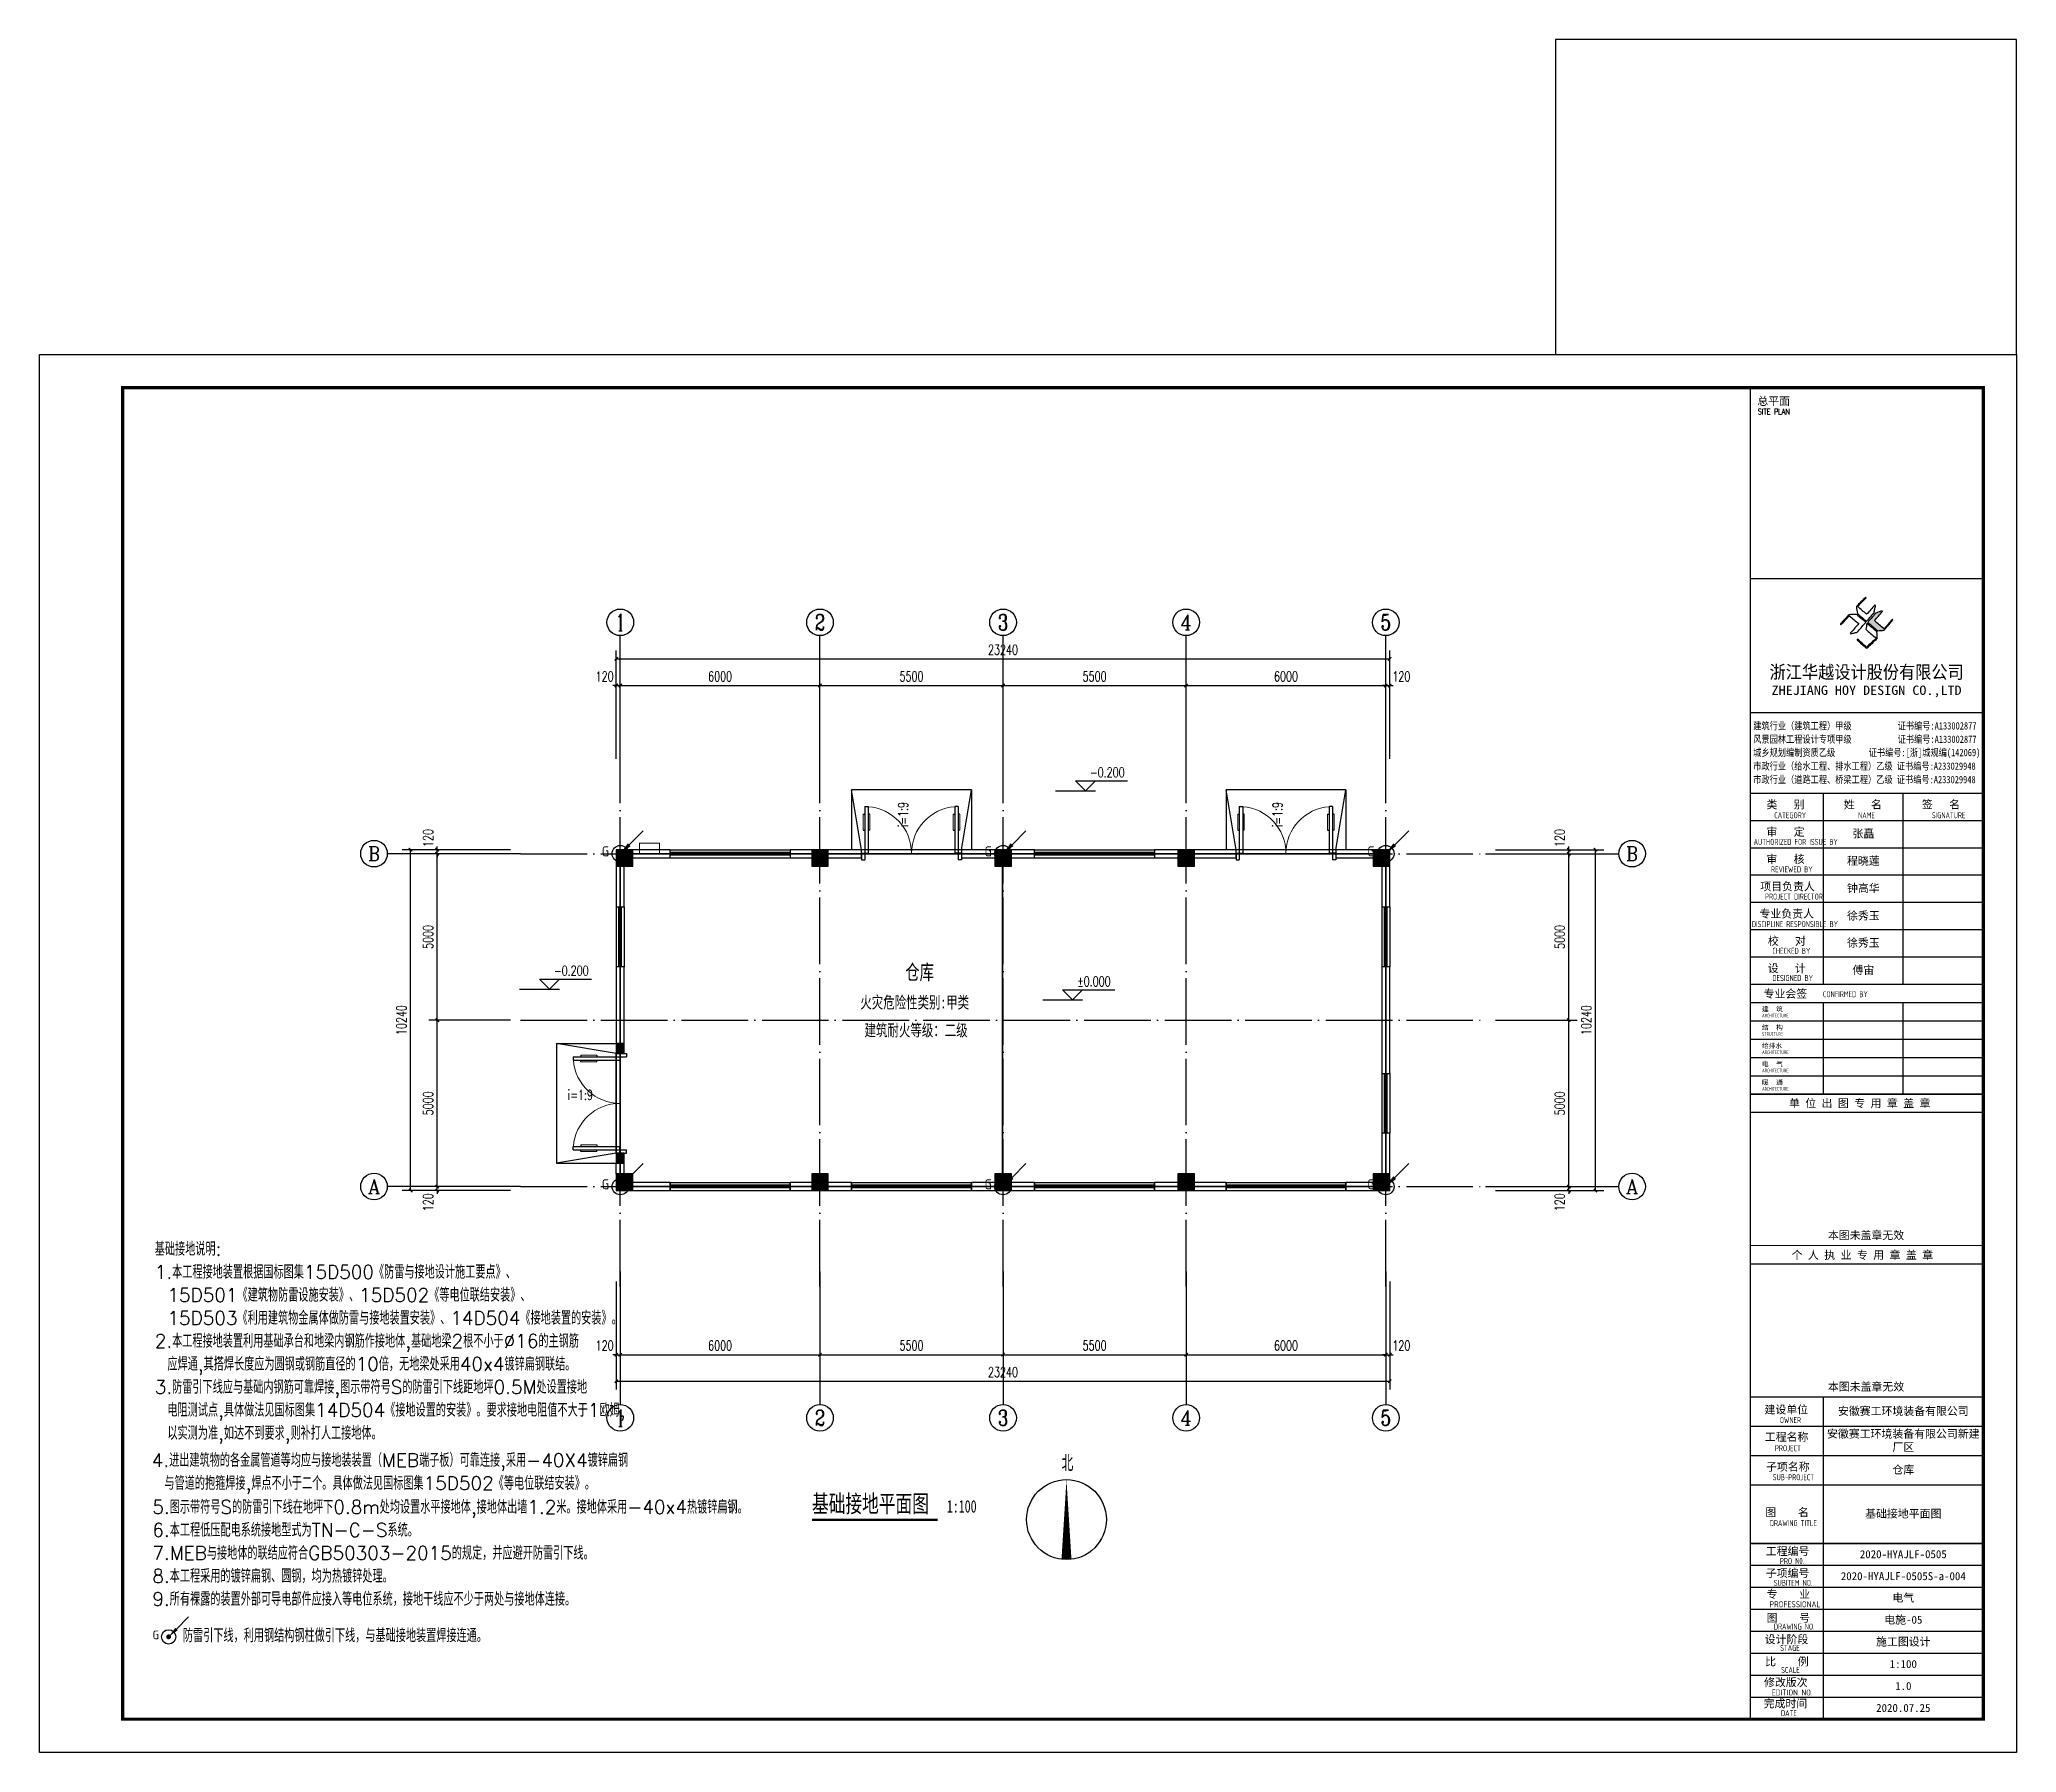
# Model space of a CAD drawing. Extents: x 1885024 to 2564215, y 18598004 to 18764795.
# Drawn here: x 2430829 to 2490229, y 18610424 to 18661881 of the extents above; entities that cross this region are included whole.
import ezdxf
from ezdxf.enums import TextEntityAlignment as Align

# ---------------------------------------------------------------- set-up
doc = ezdxf.new("R2010")
doc.units = 0
doc.header["$LTSCALE"] = 1000
doc.header["$MEASUREMENT"] = 0
doc.linetypes.add('DOTE', pattern=[2.42, 2, -0.2, 0.02, -0.2])
doc.layers.get('Defpoints').update_dxf_attribs({"color": 250})
for name, color, linetype in [('001电气FU', 7, 'Continuous'), ('AXIS_TEXT', 7, 'Continuous'), ('AXIS_外部', 171, 'Continuous'), ('COLUMN', 2, 'Continuous'), ('DIM_ELEV', 145, 'Continuous'), ('DIM_SYMB', 165, 'Continuous'), ('DOTE', 1, 'DOTE'), ('EQUIP-动力', 3, 'Continuous'), ('GROUND', 150, 'Continuous'), ('PUB_HATCH', 8, 'Continuous'), ('PUB_TEXT', 7, 'Continuous'), ('PUB_TITLE', 4, 'Continuous'), ('TK', 4, 'Continuous'), ('WALL', 9, 'Continuous'), ('WINDOW', 140, 'Continuous'), ('WIRE-接地', 4, 'Continuous')]:
    doc.layers.add(name, color=color, linetype=linetype)
doc.styles.add('-宋体', font='', dxfattribs={"width": 0.8})
doc.styles.add('_TCH_AXIS', font='COMPLEX', dxfattribs={"bigfont": 'GBCBIG'})
doc.styles.add('_TCH_DIM', font='SIMPLEX', dxfattribs={"bigfont": 'GBCBIG'})
doc.styles.add('_TCH_DIM_T3', font='SIMPLEX', dxfattribs={"width": 0.705882, "bigfont": 'GBCBIG'})
doc.styles.add('_TEL_DIM', font='SIMPLEX', dxfattribs={"width": 0.6, "height": 3.5, "bigfont": 'HZTXT'})
doc.styles.add('COMPLEX', font='COMPLEX')
doc.styles.add('HT', font='simhei.ttf', dxfattribs={"width": 0.7})
doc.styles.add('ROMANS', font='romans', dxfattribs={"width": 0.65, "height": 231.275})
doc.styles.get("Standard").update_dxf_attribs({"font": 'gbenor.shx', "bigfont": 'gbcbig.shx'})
doc.styles.add('TG_LINETYPE', font='SIMPLEX', dxfattribs={"width": 0.6, "height": 3.5, "bigfont": 'HZTXT'})
doc.styles.add('TSSD_REIN', font='tssdeng.shx', dxfattribs={"width": 0.7, "bigfont": 'tssdchn.shx'})
doc.styles.add('图签宋体', font='', dxfattribs={"height": 300})
doc.styles.add('图签黑体', font='simhei.ttf', dxfattribs={"height": 550})
doc.styles.get('-宋体').set_extended_font_data('SimSun')
doc.styles.get('图签宋体').set_extended_font_data('NSimSun')
doc.linetypes.add('TG_接地', pattern='A,0.75,0,["/",TG_LINETYPE,S=0.05,R=-8.594367,X=-0.1,Y=-0.045],0.65,-0.13,0.13,-0.13', length=2)
doc.dimstyles.new('_TCH_ARCH&&100', dxfattribs={"dimtxt": 297.5, "dimasz": 100, "dimexe": 250, "dimexo": 300, "dimgap": 126.25, "dimtad": 1, "dimdec": 0, "dimzin": 0, "dimdsep": 46, "dimtxsty": '_TCH_DIM_T3', "dimblk": 'ARCHTICK', "dimcen": 0.09, "dimclrt": 7, "dimazin": 2, "dimtfac": 1, "dimtdec": 0, "dimtix": 1, "dimtmove": 2, "dimatfit": 3, "dimfxl": 0, "dimtolj": 1, "dimtzin": 0, "dimarcsym": 0})

msp = doc.modelspace()

# ---------------------------------------------------------------- texts
at = {"layer": '001电气FU', "color": 2, "style": '_TCH_DIM'}
for s, height, p in [('基础接地说明:', 406.03, (2434291.6, 18625347.5)), ('1.本工程接地装置根据国标图集15D500《防雷与接地设计施工要点》、', 406.025, (2434291.6, 18624656.3)), ('15D501《建筑物防雷设施安装》、15D502《等电位联结安装》、', 406.025, (2434671.6, 18623965.1)), ('15D503《利用建筑物金属体做防雷与接地装置安装》、14D504《接地装置的安装》。', 406.025, (2434671.6, 18623273.9)), ('2.本工程接地装置利用基础承台和地梁内钢筋作接地体,基础地梁2根不小于%%C16的主钢筋', 406.025, (2434291.6, 18622582.7)), ('应焊通,其搭焊长度应为圆钢或钢筋直径的10倍，无地梁处采用40x4镀锌扁钢联结。', 406.025, (2434671.6, 18621891.5)), ('3.防雷引下线应与基础内钢筋可靠焊接,图示带符号S的防雷引下线距地坪0.5M处设置接地', 406.025, (2434291.6, 18621200.3)), ('电阻测试点,具体做法见国标图集14D504《接地设置的安装》。要求接地电阻值不大于1欧姆,', 406.025, (2434671.6, 18620509.1)), ('以实测为准,如达不到要求,则补打人工接地体。', 406.025, (2434671.6, 18619817.9)), ('4.进出建筑物的各金属管道等均应与接地装装置（MEB端子板）可靠连接,采用-40X4镀锌扁钢', 406.025, (2434202.4, 18619002.6)), ('与管道的抱箍焊接,焊点不小于二个。具体做法见国标图集15D502《等电位联结安装》。', 406.025, (2434582.4, 18618311.4)), ('5.图示带符号S的防雷引下线在地坪下0.8m处均设置水平接地体,接地体出墙1.2米。接地体采用-40x4热镀锌扁钢。', 406.025, (2434219.8, 18617596.1)), ('6.本工程低压配电系统接地型式为TN-C-S系统。', 406.025, (2434219.8, 18616904.9)), ('7.MEB与接地体的联结应符合GB50303-2015的规定，并应避开防雷引下线。', 406.025, (2434219.8, 18616213.7)), ('8.本工程采用的镀锌扁钢、圆钢，均为热镀锌处理。', 406.025, (2434219.8, 18615522.5)), ('9.所有裸露的装置外部可导电部件应接入等电位系统，接地干线应不少于两处与接地体连接。', 406.025, (2434219.8, 18614831.3)), ('防雷引下线，利用钢结构钢柱做引下线，与基础接地装置焊接连通。', 406.025, (2435137.3, 18613736))]:
    msp.add_text(s, height=height, dxfattribs=at).set_placement(p)
at = {"layer": 'DIM_ELEV', "color": 7, "style": '_TCH_DIM', "width": 0.705882}
for s, p in [('-0.200', (2462390.8, 18639717.6)), ('-0.200', (2446284.5, 18633762)), ('%%P0.000', (2462005.9, 18633436.8))]:
    msp.add_text(s, height=297.5, dxfattribs=at).set_placement(p)
at = {"layer": 'DIM_SYMB', "color": 7, "style": '_TCH_DIM', "width": 0.705882}
for rotation, p in [(90, (2456924.3, 18638222.8)), (90, (2468174.3, 18638222.8)), (360, (2446700.7, 18630029.2))]:
    msp.add_text('i=1:9', height=297.5, rotation=rotation, dxfattribs=at).set_placement(p)
at = {"layer": 'DIM_SYMB', "color": 7, "style": '_TCH_DIM'}
msp.add_text('北', height=482.3, dxfattribs=at).set_placement((2461541.7, 18618870.4))
at = {"layer": 'DIM_SYMB', "color": 7, "style": 'HT', "width": 0.7}
for s, height, p in [('基础接地平面图', 525.74, (2454038.6, 18617635.9)), ('1:100', 375.53, (2458091.2, 18617630))]:
    msp.add_text(s, height=height, dxfattribs=at).set_placement(p)
at = {"layer": 'PUB_TEXT', "style": 'HT', "width": 0.7}
msp.add_text('仓库', height=450.63, dxfattribs=at).set_placement((2456842.7, 18633641.3))
at = {"layer": 'PUB_TEXT', "color": 6, "style": 'HT', "width": 0.7}
for s, p in [('火灾危险性类别:甲类', (2455490.4, 18632779.3)), ('建筑耐火等级：二级', (2455617.8, 18631940.8))]:
    msp.add_text(s, height=360.51, dxfattribs=at).set_placement(p)

# ---------------------------------------------------------------- blocks, each defined once
blk = doc.blocks.new('A$C053D6479')
at = {"layer": 'PUB_TITLE'}
h = blk.add_hatch(color=256, dxfattribs=at)
h.dxf.hatch_style = 1
edge = h.paths.add_edge_path()
edge.add_spline(control_points=[(1026, 827), (1105, 920), (1188, 1008), (1266, 1102)], knot_values=[13, 13, 13, 13, 14, 14, 14, 14], degree=3, periodic=0)
edge.add_spline(control_points=[(1266, 1102), (1258, 1111), (1249, 1119), (1239, 1116)], knot_values=[12, 12, 12, 12, 13, 13, 13, 13], degree=3, periodic=0)
edge.add_spline(control_points=[(1239, 1116), (1210, 1107), (1179, 1092), (1144, 1077)], knot_values=[11, 11, 11, 11, 12, 12, 12, 12], degree=3, periodic=0)
edge.add_spline(control_points=[(1144, 1077), (1109, 1063), (1069, 1053), (1047, 1038)], knot_values=[10, 10, 10, 10, 11, 11, 11, 11], degree=3, periodic=0)
edge.add_spline(control_points=[(1047, 1038), (1028, 1026), (1007, 992), (991, 972)], knot_values=[9, 9, 9, 9, 10, 10, 10, 10], degree=3, periodic=0)
edge.add_spline(control_points=[(991, 972), (942, 913), (899, 868), (849, 810)], knot_values=[8, 8, 8, 8, 9, 9, 9, 9], degree=3, periodic=0)
edge.add_spline(control_points=[(849, 810), (842, 801), (822, 776), (822, 775)], knot_values=[7, 7, 7, 7, 8, 8, 8, 8], degree=3, periodic=0)
edge.add_spline(control_points=[(822, 775), (823, 771), (848, 752), (859, 744)], knot_values=[6, 6, 6, 6, 7, 7, 7, 7], degree=3, periodic=0)
edge.add_spline(control_points=[(859, 744), (949, 670), (1035, 592), (1122, 521)], knot_values=[5, 5, 5, 5, 6, 6, 6, 6], degree=3, periodic=0)
edge.add_spline(control_points=[(1122, 521), (1153, 527), (1185, 530), (1217, 533)], knot_values=[4, 4, 4, 4, 5, 5, 5, 5], degree=3, periodic=0)
edge.add_spline(control_points=[(1217, 533), (1246, 535), (1293, 532), (1316, 542)], knot_values=[3, 3, 3, 3, 4, 4, 4, 4], degree=3, periodic=0)
edge.add_spline(control_points=[(1316, 542), (1327, 547), (1338, 565), (1349, 579)], knot_values=[2, 2, 2, 2, 3, 3, 3, 3], degree=3, periodic=0)
edge.add_spline(control_points=[(1349, 579), (1423, 670), (1507, 759), (1572, 848)], knot_values=[1, 1, 1, 1, 2, 2, 2, 2], degree=3, periodic=0)
edge.add_spline(control_points=[(1572, 848), (1564, 852), (1561, 861), (1551, 862)], knot_values=[0, 0, 0, 0, 1, 1, 1, 1], degree=3, periodic=0)
edge.add_spline(control_points=[(1551, 862), (1469, 769), (1393, 671), (1310, 579)], knot_values=[15, 15, 15, 15, 16, 16, 16, 16], degree=3, periodic=0)
edge.add_spline(control_points=[(1310, 579), (1216, 662), (1118, 742), (1026, 827)], knot_values=[14, 14, 14, 14, 15, 15, 15, 15], degree=3, periodic=0)
at = {"layer": 'TK'}
for points, knots in [([(1031, 1298), (1066, 1286), (1054, 1262), (1045, 1224), (1036, 1188), (1031, 1158), (1024, 1121), (1020, 1104), (1017, 1085), (1012, 1071), (1004, 1052), (976, 1026), (956, 1003), (906, 946), (866, 899), (814, 839), (806, 829), (789, 806), (787, 806), (777, 804), (728, 856), (719, 864), (651, 922), (580, 978), (514, 1036), (509, 1106), (488, 1176), (479, 1247), (570, 1343), (663, 1436), (758, 1526), (764, 1523), (768, 1518), (774, 1515), (693, 1422), (599, 1343), (520, 1249), (607, 1171), (698, 1096), (789, 1021), (874, 1109), (950, 1206), (1031, 1298)], [0, 0, 0, 0, 1, 1, 1, 2, 2, 2, 3, 3, 3, 4, 4, 4, 5, 5, 5, 6, 6, 6, 7, 7, 7, 8, 8, 8, 9, 9, 9, 10, 10, 10, 11, 11, 11, 12, 12, 12, 13, 13, 13, 14, 14, 14, 14]), ([(555, 949), (624, 891), (699, 833), (760, 773), (689, 691), (614, 604), (539, 517), (529, 505), (516, 487), (506, 482), (492, 475), (469, 472), (452, 467), (416, 456), (383, 448), (342, 438), (323, 433), (297, 422), (293, 440), (291, 452), (313, 470), (322, 480), (400, 566), (477, 652), (553, 736), (460, 815), (366, 894), (270, 970), (183, 883), (101, 791), (16, 703), (-18, 714), (9, 735), (28, 755), (103, 838), (192, 930), (266, 1005), (319, 1009), (387, 1005), (442, 1007), (456, 1008), (472, 1011), (485, 1007), (507, 1000), (534, 967), (555, 949)], [0, 0, 0, 0, 1, 1, 1, 2, 2, 2, 3, 3, 3, 4, 4, 4, 5, 5, 5, 6, 6, 6, 7, 7, 7, 8, 8, 8, 9, 9, 9, 10, 10, 10, 11, 11, 11, 12, 12, 12, 13, 13, 13, 14, 14, 14, 15, 15, 15, 15]), ([(1097, 490), (1100, 425), (1106, 361), (1107, 294), (1018, 207), (925, 121), (830, 33), (818, 21), (800, 0), (787, 0), (768, -1), (725, 49), (712, 60), (662, 103), (616, 143), (568, 186), (545, 207), (518, 224), (499, 250), (501, 259), (511, 261), (516, 267), (609, 192), (696, 111), (785, 33), (883, 118), (977, 208), (1070, 298), (992, 373), (892, 456), (803, 534), (791, 544), (768, 561), (766, 569), (761, 588), (776, 634), (780, 655), (785, 690), (788, 721), (795, 746), (897, 661), (998, 576), (1097, 490)], [0, 0, 0, 0, 1, 1, 1, 2, 2, 2, 3, 3, 3, 4, 4, 4, 5, 5, 5, 6, 6, 6, 7, 7, 7, 8, 8, 8, 9, 9, 9, 10, 10, 10, 11, 11, 11, 12, 12, 12, 13, 13, 13, 14, 14, 14, 14]), ([(1551, 862), (1561, 861), (1564, 852), (1572, 848), (1507, 759), (1423, 670), (1349, 579), (1338, 565), (1327, 547), (1316, 542), (1293, 532), (1246, 535), (1217, 533), (1185, 530), (1153, 527), (1122, 521), (1035, 592), (949, 670), (859, 744), (848, 752), (823, 771), (822, 775), (822, 776), (842, 801), (849, 810), (899, 868), (942, 913), (991, 972), (1007, 992), (1028, 1026), (1047, 1038), (1069, 1053), (1109, 1063), (1144, 1077), (1179, 1092), (1210, 1107), (1239, 1116), (1249, 1119), (1258, 1111), (1266, 1102), (1188, 1008), (1105, 920), (1026, 827), (1118, 742), (1216, 662), (1310, 579), (1393, 671), (1469, 769), (1551, 862)], [0, 0, 0, 0, 1, 1, 1, 2, 2, 2, 3, 3, 3, 4, 4, 4, 5, 5, 5, 6, 6, 6, 7, 7, 7, 8, 8, 8, 9, 9, 9, 10, 10, 10, 11, 11, 11, 12, 12, 12, 13, 13, 13, 14, 14, 14, 15, 15, 15, 16, 16, 16, 16])]:
    blk.add_open_spline(points, degree=3, knots=knots, dxfattribs=at)
blk = doc.blocks.new('GeYuanFrame_64663588', base_point=(18.76, 4.34))
at = {"layer": 'PUB_TITLE'}
for points in [[(554.76, 235.14), (554.76, 292.54)], [(578.76, 235.14), (578.76, 292.54)], [(554.76, 202.14), (554.76, 229.64)], [(578.76, 202.14), (578.76, 229.64)], [(554.76, 14.34), (554.76, 111.14)]]:
    blk.add_lwpolyline(points, dxfattribs=at)
at = {"layer": 'TK'}
for p, q in [((43.76, 414.34), (602.76, 414.34)), ((532.76, 316.74), (602.76, 316.74)), ((532.76, 284.34), (602.76, 284.34)), ((532.76, 276.14), (602.76, 276.14)), ((532.76, 267.94), (602.76, 267.94)), ((532.76, 259.74), (602.76, 259.74)), ((532.76, 251.54), (602.76, 251.54)), ((532.76, 243.34), (602.76, 243.34)), ((532.76, 235.14), (602.76, 235.14)), ((532.76, 235.14), (602.76, 235.14)), ((532.76, 102.34), (602.76, 102.34)), ((532.76, 93.54), (602.76, 93.54)), ((532.76, 84.74), (554.76, 84.74)), ((532.76, 84.74), (602.76, 84.74)), ((532.76, 67.18), (602.76, 67.18)), ((532.76, 67.14), (602.76, 67.14)), ((532.76, 60.58), (602.76, 60.58)), ((532.76, 53.98), (602.76, 53.98)), ((532.76, 47.38), (602.76, 47.38)), ((532.76, 40.78), (602.76, 40.78)), ((532.76, 34.18), (602.76, 34.18)), ((532.76, 27.58), (602.76, 27.58)), ((532.76, 20.98), (602.76, 20.98)), ((532.76, 14.34), (602.76, 14.34))]:
    blk.add_line(p, q, dxfattribs=at)
for points in [[(18.76, 424.34), (612.76, 424.34), (612.76, 4.34), (18.76, 4.34), (18.76, 424.34)], [(532.76, 292.54), (602.76, 292.54)], [(532.76, 235.14), (602.76, 235.14)], [(532.76, 229.64), (602.76, 229.64)], [(532.76, 224.14), (602.76, 224.14)], [(532.76, 218.64), (602.76, 218.64)], [(532.76, 213.14), (602.76, 213.14)], [(532.76, 207.64), (602.76, 207.64)], [(532.76, 202.14), (602.76, 202.14)], [(532.76, 196.64), (602.76, 196.64)], [(532.76, 151.14), (602.76, 151.14)]]:
    blk.add_lwpolyline(points, dxfattribs=at)
at = {"layer": 'TK', "const_width": 1}
blk.add_lwpolyline([(602.76, 414.34), (43.76, 414.34), (43.76, 14.34), (602.76, 14.34)], close=True, dxfattribs=at)
at = {"layer": 'TK'}
for points, const_width in [([(532.76, 414.34), (532.76, 14.34)], 0.4), ([(532.76, 356.95), (602.76, 356.95)], 0.35), ([(532.76, 292.54), (602.76, 292.54)], 0.35), ([(532.76, 292.54), (602.76, 292.54)], 0.35), ([(532.76, 235.14), (602.76, 235.14)], 0.35), ([(532.76, 202.14), (602.76, 202.14)], 0.35), ([(532.76, 156.64), (602.76, 156.64)], 0.35), ([(532.76, 111.14), (602.76, 111.14)], 0.35), ([(532.76, 67.18), (602.76, 67.18)], 0.35)]:
    blk.add_lwpolyline(points, dxfattribs=dict(at, const_width=const_width))
at = {"layer": 'PUB_TITLE', "xscale": 0.01000000000021828, "yscale": 0.01000000000021828, "zscale": 0.01}
blk.add_blockref('A$C053D6479', (559.86, 336.08), dxfattribs=at)
at = {"layer": 'TK', "style": '图签宋体'}
for s, height, p in [('总平面', 2.4, (534.9, 409.1)), ('类   别', 2.4, (537.65, 287.9)), ('姓   名', 2.4, (560.87, 287.9)), ('签   名', 2.4, (584.35, 287.9)), ('审   定', 2.4, (537.65, 279.7)), ('审   核', 2.4, (537.65, 271.5)), ('项目负责人', 2.4, (535.8, 263.3)), ('专业负责人', 2.4, (535.56, 255.1)), ('校   对', 2.4, (538.06, 246.9)), ('设   计', 2.4, (538.03, 238.7)), ('专业会签', 2.4, (536.79, 231.05)), ('建  筑', 1.44, (536.28, 226.92)), ('结  构', 1.44, (536.28, 221.42)), ('给排水', 1.44, (536.28, 215.92)), ('电  气', 1.44, (536.28, 210.42)), ('暖  通', 1.44, (536.28, 204.92)), ('单 位 出 图 专 用 章 盖 章', 2.4, (544.39, 198.16)), ('本图未盖章无效', 2.4, (556.1, 158.51)), ('个 人 执 业 专 用 章 盖 章', 2.4, (545.19, 152.58)), ('本图未盖章无效', 2.4, (556.1, 113.01)), ('建设单位', 2.4, (537.06, 106.14)), ('工程名称', 2.4, (537.14, 97.93)), ('子项名称', 2.4, (537.52, 88.95)), ('图    名', 2.4, (537.3, 75.3)), ('工程编号', 2.4, (537.44, 63.58)), ('子项编号', 2.4, (537.44, 57)), ('专    业', 2.4, (537.68, 50.69)), ('图    号', 2.4, (537.69, 43.58)), ('设计阶段', 2.4, (537.12, 37.12)), ('比    例', 2.4, (537.26, 30.44)), ('修改版次', 2.4, (536.91, 24.22)), ('完成时间', 2.4, (536.79, 17.83))]:
    blk.add_text(s, height=height, dxfattribs=at).set_placement(p)
at = {"layer": 'TK'}
for s, height, style, width, p in [('SITE PLAN', 1.697, 'ROMANS', 0.76, (535.02, 406.31)), ('建筑行业（建筑工程）甲级           证书编号:A133002877', 2.2, '-宋体', 0.8, (533.67, 311.64)), ('风景园林工程设计专项甲级           证书编号:A133002877', 2.2, '-宋体', 0.8, (533.67, 307.62)), ('城乡规划编制资质乙级        证书编号:[浙]城规编(142069)', 2.2, '-宋体', 0.8, (533.67, 303.63)), ('市政行业（给水工程、排水工程）乙级 证书编号:A233029948', 2.2, '-宋体', 0.8, (533.67, 299.55)), ('市政行业（道路工程、桥梁工程）乙级 证书编号:A233029948', 2.2, '-宋体', 0.8, (533.67, 295.5)), ('CATEGORY', 1.8, 'TSSD_REIN', 0.7, (539.99, 284.98)), ('NAME', 1.8, 'TSSD_REIN', 0.7, (565.18, 284.98)), ('SIGNATURE', 1.8, 'TSSD_REIN', 0.7, (587.34, 284.98)), ('AUTHORIZED FOR ISSUE BY', 1.8, 'TSSD_REIN', 0.7, (533.79, 276.98)), ('REVIEWED BY', 1.8, 'TSSD_REIN', 0.7, (539.03, 268.72)), ('PROJECT DIRECTOR', 1.8, 'TSSD_REIN', 0.7, (537.22, 260.55)), ('DISCIPLINE RESPONSIBLE BY', 1.8, 'TSSD_REIN', 0.7, (533.25, 252.28)), ('CHECKED BY', 1.8, 'TSSD_REIN', 0.7, (539.42, 244.25)), ('DESIGNED BY', 1.8, 'TSSD_REIN', 0.7, (539.43, 236.08)), ('CONFIRMED BY', 1.8, 'TSSD_REIN', 0.7, (554.61, 231.23)), ('ARCHITECTURE', 1.08, 'TSSD_REIN', 0.7, (536.32, 225.15)), ('STRUCTURE', 1.08, 'TSSD_REIN', 0.7, (536.32, 219.65)), ('ARCHITECTURE', 1.08, 'TSSD_REIN', 0.7, (536.32, 214.15)), ('ARCHITECTURE', 1.08, 'TSSD_REIN', 0.7, (536.32, 208.65)), ('ARCHITECTURE', 1.08, 'TSSD_REIN', 0.7, (536.32, 203.15)), ('OWNER', 1.8, 'TSSD_REIN', 0.7, (541.65, 103.29)), ('PROJECT', 1.8, 'TSSD_REIN', 0.7, (540.19, 94.83)), ('SUB-PROJECT', 1.8, 'TSSD_REIN', 0.7, (539.53, 86.11)), ('DRAWING TITLE', 1.8, 'TSSD_REIN', 0.7, (538.64, 72.34)), ('PRO N0.', 1.8, 'TSSD_REIN', 0.7, (541.68, 60.96)), ('SUBITEM NO.', 1.8, 'TSSD_REIN', 0.7, (539.82, 54.39)), ('PROFESSIONAL', 1.8, 'TSSD_REIN', 0.8, (538.55, 47.95)), ('DRAWING NO.', 1.8, 'TSSD_REIN', 0.7, (539.86, 41.26)), ('STAGE', 1.8, 'TSSD_REIN', 0.7, (541.76, 34.84)), ('SCALE', 1.8, 'TSSD_REIN', 0.7, (542.05, 28.23)), ('EDITION NO.', 1.8, 'TSSD_REIN', 0.8, (539.2, 21.45)), ('DATE', 1.8, 'TSSD_REIN', 0.7, (542, 15.26))]:
    blk.add_text(s, height=height, dxfattribs=dict(at, style=style, width=width)).set_placement(p)
for s, height, style, width, p in [('浙江华越设计股份有限公司', 3.96, 'HT', 0.9, (567.74, 328.97)), ('ZHEJIANG HOY DESIGN CO.,LTD', 2.8, '图签黑体', 1.11, (567.73, 323.1))]:
    blk.add_text(s, height=height, dxfattribs=dict(at, style=style, width=width)).set_placement(p, align=Align.MIDDLE)
at = {"layer": 'TK', "char_height": 2.4, "attachment_point": 5, "style": '图签宋体'}
for s, insert, width in [('张矗', (566.76, 280.21), 24), ('程晓莲', (566.76, 272.04), 24), ('钟高华', (566.76, 263.84), 24), ('徐秀玉', (566.76, 255.57), 24), ('徐秀玉', (566.76, 247.44), 24), ('傅宙', (566.76, 239.24), 24), ('安徽赛工环境装备有限公司', (578.76, 106.74), 48), ('安徽赛工环境装备有限公司新建厂区', (578.76, 97.94), 48), ('仓库', (578.76, 89.14), 48), ('基础接地平面图', (578.76, 75.94), 48), ('2020-HYAJLF-0505', (578.76, 63.88), 48), ('2020-HYAJLF-0505S-a-004', (578.76, 57.28), 48), ('电气', (578.76, 50.68), 48), ('电施-05', (578.76, 44.08), 48), ('施工图设计', (578.76, 37.48), 48), ('1:100', (578.76, 30.88), 48), ('1.0', (578.76, 24.28), 48), ('2020.07.25', (578.76, 17.69), 48)]:
    blk.add_mtext(s, dxfattribs=dict(at, insert=insert, width=width))
blk = doc.blocks.new('A$C3CFE67D1')
for p, q in [((337, 337), (862, 862)), ((78, 78), (78, 78)), ((-78, -78), (-78, -78))]:
    blk.add_line(p, q)
at = {"const_width": 107}
blk.add_lwpolyline([(53, 0, 1), (-53, 0, 1)], format="xyb", close=True, dxfattribs=at)
blk.add_circle((0, 0), 310)
blk.add_point((0, 0))
blk.add_solid([(390, 285), (285, 390), (0, 0)])
at = {"color": 7}
blk.add_attdef('G', text='', height=375, dxfattribs=at).set_placement((-557, 86), align=Align.MIDDLE_CENTER)
at = {"color": 7, "style": '_TEL_DIM'}
blk.add_attdef('$TEXT$', text='', height=0.0125, dxfattribs=at).set_placement((0, 0), align=Align.MIDDLE_CENTER)
at = {"color": 7, "style": '_TEL_DIM', "flags": 1}
for tag in ['REMARK', 'A']:
    blk.add_attdef(tag, text='', height=0.0125, dxfattribs=at).set_placement((109, 276), align=Align.MIDDLE_CENTER)
blk = doc.blocks.new('$equip_U$00000137(FZ)')
blk.add_point((0, 0))
blk.add_point((0, 0))
blk.add_point((0, 0))
at = {"xscale": 0.002, "yscale": 0.002, "zscale": 0.002}
blk.add_blockref('A$C3CFE67D1', (0, 0), dxfattribs=at).add_auto_attribs({'$TEXT$': 'REMARK', 'G': 'G'})
at = {"color": 7, "style": '_TEL_DIM', "flags": 1}
for tag in ['A', 'REMARK']:
    blk.add_attdef(tag, text='', height=0.00002, dxfattribs=at).set_placement((0, 0), align=Align.MIDDLE_CENTER)
blk = doc.blocks.new('$equip_U$00000137(HSDS170518)')
blk.add_point((0, 0))
blk.add_point((0, 0))
blk.add_point((0, 0))
at = {"xscale": 0.002, "yscale": 0.002, "zscale": 0.002}
blk.add_blockref('A$C3CFE67D1', (0, 0), dxfattribs=at).add_auto_attribs({'$TEXT$': 'REMARK', 'G': 'G'})
at = {"color": 7, "style": '_TEL_DIM', "flags": 1}
for tag in ['A', 'REMARK']:
    blk.add_attdef(tag, text='', height=0.00002, dxfattribs=at).set_placement((0, 0), align=Align.MIDDLE_CENTER)
blk = doc.blocks.new('_ArchTick')
at = {"color": 0, "linetype": 'ByBlock', "const_width": 0.4}
blk.add_lwpolyline([(-0.5, -0.5), (0.5, 0.5)], dxfattribs=at)
blk = doc.blocks.new('*D60')
at = {"layer": 'AXIS_外部', "color": 0, "lineweight": -2}
for p, q in [((2474579, 18627424), (2477029, 18627424)), ((2474579, 18627304), (2477029, 18627304)), ((2476779, 18627424), (2476779, 18627524)), ((2476779, 18627304), (2476779, 18627424)), ((2476779, 18627304), (2476779, 18627204))]:
    blk.add_line(p, q, dxfattribs=at)
at = {"layer": 'Defpoints', "color": 0}
for p in [(2474279, 18627424), (2474279, 18627304), (2476779, 18627424)]:
    blk.add_point(p, dxfattribs=at)
at = {"layer": 'AXIS_外部', "color": 0, "lineweight": -2, "xscale": 100, "yscale": 100, "zscale": 100}
for p, rotation in [((2476779, 18627424), 270), ((2476779, 18627304), 90)]:
    blk.add_blockref('_ArchTick', p, dxfattribs=dict(at, rotation=rotation))
at = {"layer": 'AXIS_外部', "color": 7, "insert": (2476504, 18626954), "char_height": 297.5, "attachment_point": 5, "rotation": 90, "style": '_TCH_DIM_T3'}
blk.add_mtext('\\A1;120', dxfattribs=at)
blk = doc.blocks.new('*D61')
at = {"layer": 'AXIS_外部', "color": 0, "lineweight": -2}
for p, q in [((2474579, 18632424), (2477029, 18632424)), ((2476779, 18627424), (2476779, 18632424)), ((2474579, 18627424), (2477029, 18627424))]:
    blk.add_line(p, q, dxfattribs=at)
at = {"layer": 'Defpoints', "color": 0}
for p in [(2474279, 18632424), (2476779, 18632424), (2474279, 18627424)]:
    blk.add_point(p, dxfattribs=at)
at = {"layer": 'AXIS_外部', "color": 0, "lineweight": -2, "xscale": 100, "yscale": 100, "zscale": 100}
for p, rotation in [((2476779, 18632424), 90), ((2476779, 18627424), 270)]:
    blk.add_blockref('_ArchTick', p, dxfattribs=dict(at, rotation=rotation))
at = {"layer": 'AXIS_外部', "color": 7, "insert": (2476504, 18629924), "char_height": 297.5, "attachment_point": 5, "rotation": 90, "style": '_TCH_DIM_T3'}
blk.add_mtext('\\A1;5000', dxfattribs=at)
blk = doc.blocks.new('*D62')
at = {"layer": 'AXIS_外部', "color": 0, "lineweight": -2}
for p, q in [((2474579, 18637424), (2477029, 18637424)), ((2476779, 18632424), (2476779, 18637424)), ((2474579, 18632424), (2477029, 18632424))]:
    blk.add_line(p, q, dxfattribs=at)
at = {"layer": 'Defpoints', "color": 0}
for p in [(2474279, 18637424), (2476779, 18637424), (2474279, 18632424)]:
    blk.add_point(p, dxfattribs=at)
at = {"layer": 'AXIS_外部', "color": 0, "lineweight": -2, "xscale": 100, "yscale": 100, "zscale": 100}
for p, rotation in [((2476779, 18637424), 90), ((2476779, 18632424), 270)]:
    blk.add_blockref('_ArchTick', p, dxfattribs=dict(at, rotation=rotation))
at = {"layer": 'AXIS_外部', "color": 7, "insert": (2476504, 18634924), "char_height": 297.5, "attachment_point": 5, "rotation": 90, "style": '_TCH_DIM_T3'}
blk.add_mtext('\\A1;5000', dxfattribs=at)
blk = doc.blocks.new('*D63')
at = {"layer": 'AXIS_外部', "color": 0, "lineweight": -2}
for p, q in [((2474579, 18637544), (2477029, 18637544)), ((2474579, 18637424), (2477029, 18637424)), ((2476779, 18637544), (2476779, 18637644)), ((2476779, 18637424), (2476779, 18637544)), ((2476779, 18637424), (2476779, 18637324))]:
    blk.add_line(p, q, dxfattribs=at)
at = {"layer": 'Defpoints', "color": 0}
for p in [(2474279, 18637544), (2474279, 18637424), (2476779, 18637544)]:
    blk.add_point(p, dxfattribs=at)
at = {"layer": 'AXIS_外部', "color": 0, "lineweight": -2, "xscale": 100, "yscale": 100, "zscale": 100}
for p, rotation in [((2476779, 18637544), 270), ((2476779, 18637424), 90)]:
    blk.add_blockref('_ArchTick', p, dxfattribs=dict(at, rotation=rotation))
at = {"layer": 'AXIS_外部', "color": 7, "insert": (2476504, 18637894), "char_height": 297.5, "attachment_point": 5, "rotation": 90, "style": '_TCH_DIM_T3'}
blk.add_mtext('\\A1;120', dxfattribs=at)
blk = doc.blocks.new('*D64')
at = {"layer": 'AXIS_外部', "color": 0, "lineweight": -2}
for p, q in [((2474579, 18637544), (2477829, 18637544)), ((2477579, 18627304), (2477579, 18637544)), ((2474579, 18627304), (2477829, 18627304))]:
    blk.add_line(p, q, dxfattribs=at)
at = {"layer": 'Defpoints', "color": 0}
for p in [(2474279, 18637544), (2477579, 18637544), (2474279, 18627304)]:
    blk.add_point(p, dxfattribs=at)
at = {"layer": 'AXIS_外部', "color": 0, "lineweight": -2, "xscale": 100, "yscale": 100, "zscale": 100}
for p, rotation in [((2477579, 18637544), 90), ((2477579, 18627304), 270)]:
    blk.add_blockref('_ArchTick', p, dxfattribs=dict(at, rotation=rotation))
at = {"layer": 'AXIS_外部', "color": 7, "insert": (2477304, 18632424), "char_height": 297.5, "attachment_point": 5, "rotation": 90, "style": '_TCH_DIM_T3'}
blk.add_mtext('\\A1;10240', dxfattribs=at)
blk = doc.blocks.new('*D65')
at = {"layer": 'AXIS_外部', "color": 0, "lineweight": -2}
for p, q in [((2444979, 18627424), (2442529, 18627424)), ((2444979, 18627304), (2442529, 18627304)), ((2442779, 18627424), (2442779, 18627524)), ((2442779, 18627304), (2442779, 18627424)), ((2442779, 18627304), (2442779, 18627204))]:
    blk.add_line(p, q, dxfattribs=at)
at = {"layer": 'Defpoints', "color": 0}
for p in [(2442779, 18627424), (2445279, 18627424), (2445279, 18627304)]:
    blk.add_point(p, dxfattribs=at)
at = {"layer": 'AXIS_外部', "color": 0, "lineweight": -2, "xscale": 100, "yscale": 100, "zscale": 100}
for p, rotation in [((2442779, 18627424), 270), ((2442779, 18627304), 90)]:
    blk.add_blockref('_ArchTick', p, dxfattribs=dict(at, rotation=rotation))
at = {"layer": 'AXIS_外部', "color": 7, "insert": (2442504, 18626954), "char_height": 297.5, "attachment_point": 5, "rotation": 90, "style": '_TCH_DIM_T3'}
blk.add_mtext('\\A1;120', dxfattribs=at)
blk = doc.blocks.new('*D66')
at = {"layer": 'AXIS_外部', "color": 0, "lineweight": -2}
for p, q in [((2444979, 18632424), (2442529, 18632424)), ((2442779, 18627424), (2442779, 18632424)), ((2444979, 18627424), (2442529, 18627424))]:
    blk.add_line(p, q, dxfattribs=at)
at = {"layer": 'Defpoints', "color": 0}
for p in [(2442779, 18632424), (2445279, 18632424), (2445279, 18627424)]:
    blk.add_point(p, dxfattribs=at)
at = {"layer": 'AXIS_外部', "color": 0, "lineweight": -2, "xscale": 100, "yscale": 100, "zscale": 100}
for p, rotation in [((2442779, 18632424), 90), ((2442779, 18627424), 270)]:
    blk.add_blockref('_ArchTick', p, dxfattribs=dict(at, rotation=rotation))
at = {"layer": 'AXIS_外部', "color": 7, "insert": (2442504, 18629924), "char_height": 297.5, "attachment_point": 5, "rotation": 90, "style": '_TCH_DIM_T3'}
blk.add_mtext('\\A1;5000', dxfattribs=at)
blk = doc.blocks.new('*D67')
at = {"layer": 'AXIS_外部', "color": 0, "lineweight": -2}
for p, q in [((2444979, 18637424), (2442529, 18637424)), ((2442779, 18632424), (2442779, 18637424)), ((2444979, 18632424), (2442529, 18632424))]:
    blk.add_line(p, q, dxfattribs=at)
at = {"layer": 'Defpoints', "color": 0}
for p in [(2442779, 18637424), (2445279, 18637424), (2445279, 18632424)]:
    blk.add_point(p, dxfattribs=at)
at = {"layer": 'AXIS_外部', "color": 0, "lineweight": -2, "xscale": 100, "yscale": 100, "zscale": 100}
for p, rotation in [((2442779, 18637424), 90), ((2442779, 18632424), 270)]:
    blk.add_blockref('_ArchTick', p, dxfattribs=dict(at, rotation=rotation))
at = {"layer": 'AXIS_外部', "color": 7, "insert": (2442504, 18634924), "char_height": 297.5, "attachment_point": 5, "rotation": 90, "style": '_TCH_DIM_T3'}
blk.add_mtext('\\A1;5000', dxfattribs=at)
blk = doc.blocks.new('*D68')
at = {"layer": 'AXIS_外部', "color": 0, "lineweight": -2}
for p, q in [((2444979, 18637544), (2442529, 18637544)), ((2444979, 18637424), (2442529, 18637424)), ((2442779, 18637544), (2442779, 18637644)), ((2442779, 18637424), (2442779, 18637544)), ((2442779, 18637424), (2442779, 18637324))]:
    blk.add_line(p, q, dxfattribs=at)
at = {"layer": 'Defpoints', "color": 0}
for p in [(2442779, 18637544), (2445279, 18637544), (2445279, 18637424)]:
    blk.add_point(p, dxfattribs=at)
at = {"layer": 'AXIS_外部', "color": 0, "lineweight": -2, "xscale": 100, "yscale": 100, "zscale": 100}
for p, rotation in [((2442779, 18637544), 270), ((2442779, 18637424), 90)]:
    blk.add_blockref('_ArchTick', p, dxfattribs=dict(at, rotation=rotation))
at = {"layer": 'AXIS_外部', "color": 7, "insert": (2442504, 18637894), "char_height": 297.5, "attachment_point": 5, "rotation": 90, "style": '_TCH_DIM_T3'}
blk.add_mtext('\\A1;120', dxfattribs=at)
blk = doc.blocks.new('*D69')
at = {"layer": 'AXIS_外部', "color": 0, "lineweight": -2}
for p, q in [((2444979, 18637544), (2441729, 18637544)), ((2441979, 18627304), (2441979, 18637544)), ((2444979, 18627304), (2441729, 18627304))]:
    blk.add_line(p, q, dxfattribs=at)
at = {"layer": 'Defpoints', "color": 0}
for p in [(2441979, 18637544), (2445279, 18637544), (2445279, 18627304)]:
    blk.add_point(p, dxfattribs=at)
at = {"layer": 'AXIS_外部', "color": 0, "lineweight": -2, "xscale": 100, "yscale": 100, "zscale": 100}
for p, rotation in [((2441979, 18637544), 90), ((2441979, 18627304), 270)]:
    blk.add_blockref('_ArchTick', p, dxfattribs=dict(at, rotation=rotation))
at = {"layer": 'AXIS_外部', "color": 7, "insert": (2441704, 18632424), "char_height": 297.5, "attachment_point": 5, "rotation": 90, "style": '_TCH_DIM_T3'}
blk.add_mtext('\\A1;10240', dxfattribs=at)
blk = doc.blocks.new('*D70')
at = {"layer": 'AXIS_外部', "color": 0, "lineweight": -2}
for p, q in [((2448159, 18624574), (2448159, 18622124)), ((2448279, 18624574), (2448279, 18622124)), ((2448159, 18622374), (2448059, 18622374)), ((2448159, 18622374), (2448279, 18622374)), ((2448279, 18622374), (2448379, 18622374))]:
    blk.add_line(p, q, dxfattribs=at)
at = {"layer": 'Defpoints', "color": 0}
for p in [(2448159, 18624874), (2448279, 18624874), (2448279, 18622374)]:
    blk.add_point(p, dxfattribs=at)
at = {"layer": 'AXIS_外部', "color": 0, "lineweight": -2, "xscale": 100, "yscale": 100, "zscale": 100}
blk.add_blockref('_ArchTick', (2448159, 18622374), dxfattribs=at)
at = {"layer": 'AXIS_外部', "color": 0, "lineweight": -2, "xscale": 100, "yscale": 100, "zscale": 100, "rotation": 180}
blk.add_blockref('_ArchTick', (2448279, 18622374), dxfattribs=at)
at = {"layer": 'AXIS_外部', "color": 7, "insert": (2447809, 18622649), "char_height": 297.5, "attachment_point": 5, "style": '_TCH_DIM_T3'}
blk.add_mtext('\\A1;120', dxfattribs=at)
blk = doc.blocks.new('*D71')
at = {"layer": 'AXIS_外部', "color": 0, "lineweight": -2}
for p, q in [((2448279, 18624574), (2448279, 18622124)), ((2454279, 18624574), (2454279, 18622124)), ((2448279, 18622374), (2454279, 18622374))]:
    blk.add_line(p, q, dxfattribs=at)
at = {"layer": 'Defpoints', "color": 0}
for p in [(2448279, 18624874), (2454279, 18624874), (2454279, 18622374)]:
    blk.add_point(p, dxfattribs=at)
at = {"layer": 'AXIS_外部', "color": 0, "lineweight": -2, "xscale": 100, "yscale": 100, "zscale": 100, "rotation": 180}
blk.add_blockref('_ArchTick', (2448279, 18622374), dxfattribs=at)
at = {"layer": 'AXIS_外部', "color": 0, "lineweight": -2, "xscale": 100, "yscale": 100, "zscale": 100}
blk.add_blockref('_ArchTick', (2454279, 18622374), dxfattribs=at)
at = {"layer": 'AXIS_外部', "color": 7, "insert": (2451279, 18622649), "char_height": 297.5, "attachment_point": 5, "style": '_TCH_DIM_T3'}
blk.add_mtext('\\A1;6000', dxfattribs=at)
blk = doc.blocks.new('*D72')
at = {"layer": 'AXIS_外部', "color": 0, "lineweight": -2}
for p, q in [((2454279, 18624574), (2454279, 18622124)), ((2459779, 18624574), (2459779, 18622124)), ((2454279, 18622374), (2459779, 18622374))]:
    blk.add_line(p, q, dxfattribs=at)
at = {"layer": 'Defpoints', "color": 0}
for p in [(2454279, 18624874), (2459779, 18624874), (2459779, 18622374)]:
    blk.add_point(p, dxfattribs=at)
at = {"layer": 'AXIS_外部', "color": 0, "lineweight": -2, "xscale": 100, "yscale": 100, "zscale": 100, "rotation": 180}
blk.add_blockref('_ArchTick', (2454279, 18622374), dxfattribs=at)
at = {"layer": 'AXIS_外部', "color": 0, "lineweight": -2, "xscale": 100, "yscale": 100, "zscale": 100}
blk.add_blockref('_ArchTick', (2459779, 18622374), dxfattribs=at)
at = {"layer": 'AXIS_外部', "color": 7, "insert": (2457029, 18622649), "char_height": 297.5, "attachment_point": 5, "style": '_TCH_DIM_T3'}
blk.add_mtext('\\A1;5500', dxfattribs=at)
blk = doc.blocks.new('*D73')
at = {"layer": 'AXIS_外部', "color": 0, "lineweight": -2}
for p, q in [((2459779, 18624574), (2459779, 18622124)), ((2465279, 18624574), (2465279, 18622124)), ((2459779, 18622374), (2465279, 18622374))]:
    blk.add_line(p, q, dxfattribs=at)
at = {"layer": 'Defpoints', "color": 0}
for p in [(2459779, 18624874), (2465279, 18624874), (2465279, 18622374)]:
    blk.add_point(p, dxfattribs=at)
at = {"layer": 'AXIS_外部', "color": 0, "lineweight": -2, "xscale": 100, "yscale": 100, "zscale": 100, "rotation": 180}
blk.add_blockref('_ArchTick', (2459779, 18622374), dxfattribs=at)
at = {"layer": 'AXIS_外部', "color": 0, "lineweight": -2, "xscale": 100, "yscale": 100, "zscale": 100}
blk.add_blockref('_ArchTick', (2465279, 18622374), dxfattribs=at)
at = {"layer": 'AXIS_外部', "color": 7, "insert": (2462529, 18622649), "char_height": 297.5, "attachment_point": 5, "style": '_TCH_DIM_T3'}
blk.add_mtext('\\A1;5500', dxfattribs=at)
blk = doc.blocks.new('*D74')
at = {"layer": 'AXIS_外部', "color": 0, "lineweight": -2}
for p, q in [((2465279, 18624574), (2465279, 18622124)), ((2471279, 18624574), (2471279, 18622124)), ((2465279, 18622374), (2471279, 18622374))]:
    blk.add_line(p, q, dxfattribs=at)
at = {"layer": 'Defpoints', "color": 0}
for p in [(2465279, 18624874), (2471279, 18624874), (2471279, 18622374)]:
    blk.add_point(p, dxfattribs=at)
at = {"layer": 'AXIS_外部', "color": 0, "lineweight": -2, "xscale": 100, "yscale": 100, "zscale": 100, "rotation": 180}
blk.add_blockref('_ArchTick', (2465279, 18622374), dxfattribs=at)
at = {"layer": 'AXIS_外部', "color": 0, "lineweight": -2, "xscale": 100, "yscale": 100, "zscale": 100}
blk.add_blockref('_ArchTick', (2471279, 18622374), dxfattribs=at)
at = {"layer": 'AXIS_外部', "color": 7, "insert": (2468279, 18622649), "char_height": 297.5, "attachment_point": 5, "style": '_TCH_DIM_T3'}
blk.add_mtext('\\A1;6000', dxfattribs=at)
blk = doc.blocks.new('*D75')
at = {"layer": 'AXIS_外部', "color": 0, "lineweight": -2}
for p, q in [((2471279, 18624574), (2471279, 18622124)), ((2471399, 18624574), (2471399, 18622124)), ((2471279, 18622374), (2471179, 18622374)), ((2471279, 18622374), (2471399, 18622374)), ((2471399, 18622374), (2471499, 18622374))]:
    blk.add_line(p, q, dxfattribs=at)
at = {"layer": 'Defpoints', "color": 0}
for p in [(2471279, 18624874), (2471399, 18624874), (2471399, 18622374)]:
    blk.add_point(p, dxfattribs=at)
at = {"layer": 'AXIS_外部', "color": 0, "lineweight": -2, "xscale": 100, "yscale": 100, "zscale": 100}
blk.add_blockref('_ArchTick', (2471279, 18622374), dxfattribs=at)
at = {"layer": 'AXIS_外部', "color": 0, "lineweight": -2, "xscale": 100, "yscale": 100, "zscale": 100, "rotation": 180}
blk.add_blockref('_ArchTick', (2471399, 18622374), dxfattribs=at)
at = {"layer": 'AXIS_外部', "color": 7, "insert": (2471749, 18622649), "char_height": 297.5, "attachment_point": 5, "style": '_TCH_DIM_T3'}
blk.add_mtext('\\A1;120', dxfattribs=at)
blk = doc.blocks.new('*D76')
at = {"layer": 'AXIS_外部', "color": 0, "lineweight": -2}
for p, q in [((2448159, 18624574), (2448159, 18621324)), ((2471399, 18624574), (2471399, 18621324)), ((2448159, 18621574), (2471399, 18621574))]:
    blk.add_line(p, q, dxfattribs=at)
at = {"layer": 'Defpoints', "color": 0}
for p in [(2448159, 18624874), (2471399, 18624874), (2471399, 18621574)]:
    blk.add_point(p, dxfattribs=at)
at = {"layer": 'AXIS_外部', "color": 0, "lineweight": -2, "xscale": 100, "yscale": 100, "zscale": 100, "rotation": 180}
blk.add_blockref('_ArchTick', (2448159, 18621574), dxfattribs=at)
at = {"layer": 'AXIS_外部', "color": 0, "lineweight": -2, "xscale": 100, "yscale": 100, "zscale": 100}
blk.add_blockref('_ArchTick', (2471399, 18621574), dxfattribs=at)
at = {"layer": 'AXIS_外部', "color": 7, "insert": (2459779, 18621849), "char_height": 297.5, "attachment_point": 5, "style": '_TCH_DIM_T3'}
blk.add_mtext('\\A1;23240', dxfattribs=at)
blk = doc.blocks.new('*D77')
at = {"layer": 'AXIS_外部', "color": 0, "lineweight": -2}
for p, q in [((2448159, 18640274), (2448159, 18642724)), ((2448279, 18640274), (2448279, 18642724)), ((2448159, 18642474), (2448059, 18642474)), ((2448159, 18642474), (2448279, 18642474)), ((2448279, 18642474), (2448379, 18642474))]:
    blk.add_line(p, q, dxfattribs=at)
at = {"layer": 'Defpoints', "color": 0}
for p in [(2448279, 18642474), (2448159, 18639974), (2448279, 18639974)]:
    blk.add_point(p, dxfattribs=at)
at = {"layer": 'AXIS_外部', "color": 0, "lineweight": -2, "xscale": 100, "yscale": 100, "zscale": 100}
blk.add_blockref('_ArchTick', (2448159, 18642474), dxfattribs=at)
at = {"layer": 'AXIS_外部', "color": 0, "lineweight": -2, "xscale": 100, "yscale": 100, "zscale": 100, "rotation": 180}
blk.add_blockref('_ArchTick', (2448279, 18642474), dxfattribs=at)
at = {"layer": 'AXIS_外部', "color": 7, "insert": (2447809, 18642749), "char_height": 297.5, "attachment_point": 5, "style": '_TCH_DIM_T3'}
blk.add_mtext('\\A1;120', dxfattribs=at)
blk = doc.blocks.new('*D78')
at = {"layer": 'AXIS_外部', "color": 0, "lineweight": -2}
for p, q in [((2448279, 18640274), (2448279, 18642724)), ((2454279, 18640274), (2454279, 18642724)), ((2448279, 18642474), (2454279, 18642474))]:
    blk.add_line(p, q, dxfattribs=at)
at = {"layer": 'Defpoints', "color": 0}
for p in [(2454279, 18642474), (2448279, 18639974), (2454279, 18639974)]:
    blk.add_point(p, dxfattribs=at)
at = {"layer": 'AXIS_外部', "color": 0, "lineweight": -2, "xscale": 100, "yscale": 100, "zscale": 100, "rotation": 180}
blk.add_blockref('_ArchTick', (2448279, 18642474), dxfattribs=at)
at = {"layer": 'AXIS_外部', "color": 0, "lineweight": -2, "xscale": 100, "yscale": 100, "zscale": 100}
blk.add_blockref('_ArchTick', (2454279, 18642474), dxfattribs=at)
at = {"layer": 'AXIS_外部', "color": 7, "insert": (2451279, 18642749), "char_height": 297.5, "attachment_point": 5, "style": '_TCH_DIM_T3'}
blk.add_mtext('\\A1;6000', dxfattribs=at)
blk = doc.blocks.new('*D79')
at = {"layer": 'AXIS_外部', "color": 0, "lineweight": -2}
for p, q in [((2454279, 18640274), (2454279, 18642724)), ((2459779, 18640274), (2459779, 18642724)), ((2454279, 18642474), (2459779, 18642474))]:
    blk.add_line(p, q, dxfattribs=at)
at = {"layer": 'Defpoints', "color": 0}
for p in [(2459779, 18642474), (2454279, 18639974), (2459779, 18639974)]:
    blk.add_point(p, dxfattribs=at)
at = {"layer": 'AXIS_外部', "color": 0, "lineweight": -2, "xscale": 100, "yscale": 100, "zscale": 100, "rotation": 180}
blk.add_blockref('_ArchTick', (2454279, 18642474), dxfattribs=at)
at = {"layer": 'AXIS_外部', "color": 0, "lineweight": -2, "xscale": 100, "yscale": 100, "zscale": 100}
blk.add_blockref('_ArchTick', (2459779, 18642474), dxfattribs=at)
at = {"layer": 'AXIS_外部', "color": 7, "insert": (2457029, 18642749), "char_height": 297.5, "attachment_point": 5, "style": '_TCH_DIM_T3'}
blk.add_mtext('\\A1;5500', dxfattribs=at)
blk = doc.blocks.new('*D80')
at = {"layer": 'AXIS_外部', "color": 0, "lineweight": -2}
for p, q in [((2459779, 18640274), (2459779, 18642724)), ((2465279, 18640274), (2465279, 18642724)), ((2459779, 18642474), (2465279, 18642474))]:
    blk.add_line(p, q, dxfattribs=at)
at = {"layer": 'Defpoints', "color": 0}
for p in [(2465279, 18642474), (2459779, 18639974), (2465279, 18639974)]:
    blk.add_point(p, dxfattribs=at)
at = {"layer": 'AXIS_外部', "color": 0, "lineweight": -2, "xscale": 100, "yscale": 100, "zscale": 100, "rotation": 180}
blk.add_blockref('_ArchTick', (2459779, 18642474), dxfattribs=at)
at = {"layer": 'AXIS_外部', "color": 0, "lineweight": -2, "xscale": 100, "yscale": 100, "zscale": 100}
blk.add_blockref('_ArchTick', (2465279, 18642474), dxfattribs=at)
at = {"layer": 'AXIS_外部', "color": 7, "insert": (2462529, 18642749), "char_height": 297.5, "attachment_point": 5, "style": '_TCH_DIM_T3'}
blk.add_mtext('\\A1;5500', dxfattribs=at)
blk = doc.blocks.new('*D81')
at = {"layer": 'AXIS_外部', "color": 0, "lineweight": -2}
for p, q in [((2465279, 18640274), (2465279, 18642724)), ((2471279, 18640274), (2471279, 18642724)), ((2465279, 18642474), (2471279, 18642474))]:
    blk.add_line(p, q, dxfattribs=at)
at = {"layer": 'Defpoints', "color": 0}
for p in [(2471279, 18642474), (2465279, 18639974), (2471279, 18639974)]:
    blk.add_point(p, dxfattribs=at)
at = {"layer": 'AXIS_外部', "color": 0, "lineweight": -2, "xscale": 100, "yscale": 100, "zscale": 100, "rotation": 180}
blk.add_blockref('_ArchTick', (2465279, 18642474), dxfattribs=at)
at = {"layer": 'AXIS_外部', "color": 0, "lineweight": -2, "xscale": 100, "yscale": 100, "zscale": 100}
blk.add_blockref('_ArchTick', (2471279, 18642474), dxfattribs=at)
at = {"layer": 'AXIS_外部', "color": 7, "insert": (2468279, 18642749), "char_height": 297.5, "attachment_point": 5, "style": '_TCH_DIM_T3'}
blk.add_mtext('\\A1;6000', dxfattribs=at)
blk = doc.blocks.new('*D82')
at = {"layer": 'AXIS_外部', "color": 0, "lineweight": -2}
for p, q in [((2471279, 18640274), (2471279, 18642724)), ((2471399, 18640274), (2471399, 18642724)), ((2471279, 18642474), (2471179, 18642474)), ((2471279, 18642474), (2471399, 18642474)), ((2471399, 18642474), (2471499, 18642474))]:
    blk.add_line(p, q, dxfattribs=at)
at = {"layer": 'Defpoints', "color": 0}
for p in [(2471399, 18642474), (2471279, 18639974), (2471399, 18639974)]:
    blk.add_point(p, dxfattribs=at)
at = {"layer": 'AXIS_外部', "color": 0, "lineweight": -2, "xscale": 100, "yscale": 100, "zscale": 100}
blk.add_blockref('_ArchTick', (2471279, 18642474), dxfattribs=at)
at = {"layer": 'AXIS_外部', "color": 0, "lineweight": -2, "xscale": 100, "yscale": 100, "zscale": 100, "rotation": 180}
blk.add_blockref('_ArchTick', (2471399, 18642474), dxfattribs=at)
at = {"layer": 'AXIS_外部', "color": 7, "insert": (2471749, 18642749), "char_height": 297.5, "attachment_point": 5, "style": '_TCH_DIM_T3'}
blk.add_mtext('\\A1;120', dxfattribs=at)
blk = doc.blocks.new('*D83')
at = {"layer": 'AXIS_外部', "color": 0, "lineweight": -2}
for p, q in [((2448159, 18640274), (2448159, 18643524)), ((2471399, 18640274), (2471399, 18643524)), ((2448159, 18643274), (2471399, 18643274))]:
    blk.add_line(p, q, dxfattribs=at)
at = {"layer": 'Defpoints', "color": 0}
for p in [(2471399, 18643274), (2448159, 18639974), (2471399, 18639974)]:
    blk.add_point(p, dxfattribs=at)
at = {"layer": 'AXIS_外部', "color": 0, "lineweight": -2, "xscale": 100, "yscale": 100, "zscale": 100, "rotation": 180}
blk.add_blockref('_ArchTick', (2448159, 18643274), dxfattribs=at)
at = {"layer": 'AXIS_外部', "color": 0, "lineweight": -2, "xscale": 100, "yscale": 100, "zscale": 100}
blk.add_blockref('_ArchTick', (2471399, 18643274), dxfattribs=at)
at = {"layer": 'AXIS_外部', "color": 7, "insert": (2459779, 18643549), "char_height": 297.5, "attachment_point": 5, "style": '_TCH_DIM_T3'}
blk.add_mtext('\\A1;23240', dxfattribs=at)
blk = doc.blocks.new('$WINLIB2D$00000001')
for p, q in [((-0.5, 0.5), (0.5, 0.5)), ((-0.5, 0.5), (-0.5, -0.5)), ((0.5, -0.5), (0.5, 0.5)), ((0.5, 0.167), (-0.5, 0.167)), ((0.5, -0.167), (-0.5, -0.167)), ((-0.5, -0.5), (0.5, -0.5))]:
    blk.add_line(p, q)
blk = doc.blocks.new('$DorLib2D$00000011')
at = {"lineweight": 13}
for p, q in [((-0.483, 0.396), (-0.483, 0.235)), ((-0.417, 0.396), (-0.417, 0.235)), ((0.417, 0.396), (0.417, 0.235)), ((0.483, 0.396), (0.483, 0.235))]:
    blk.add_line(p, q, dxfattribs=at)
for p, q in [((-0.483, 0.396), (-0.467, 0.396)), ((-0.467, 0.471), (-0.467, -0.062)), ((-0.467, 0.471), (-0.433, 0.471)), ((-0.433, 0.471), (-0.433, 0.004)), ((-0.417, 0.396), (-0.433, 0.396)), ((0.417, 0.396), (0.433, 0.396)), ((0.433, 0.471), (0.433, 0.004)), ((0.467, 0.471), (0.433, 0.471)), ((0.467, 0.471), (0.467, -0.062)), ((0.483, 0.396), (0.467, 0.396)), ((-0.483, 0.235), (-0.467, 0.235)), ((-0.417, 0.235), (-0.433, 0.235)), ((0.417, 0.235), (0.433, 0.235)), ((0.483, 0.235), (0.467, 0.235)), ((-0.5, 0.004), (-0.433, 0.004)), ((-0.5, 0.004), (-0.5, -0.062)), ((0.5, 0.004), (0.433, 0.004)), ((0.5, 0.004), (0.5, -0.062)), ((-0.5, -0.062), (-0.467, -0.062)), ((0.5, -0.062), (0.467, -0.062))]:
    blk.add_line(p, q)
for centre, start, end in [((-0.467, 0.004), 0, 85.904), ((0.467, 0.004), 94.096, 180)]:
    blk.add_arc(centre, 0.467, start, end, dxfattribs=at)
blk = doc.blocks.new('_AXISO')
blk.add_circle((0, 0), 0.5)
at = {"layer": 'AXIS_TEXT', "style": 'COMPLEX', "width": 1.041667}
blk.add_attdef('A', text='', height=0.56, dxfattribs=at).set_placement((-0.25, -0.28), (0.25, -0.28), align=Align.FIT)
blk = doc.blocks.new('_FZH')
blk.add_lwpolyline([(-0.5, -0.5), (0.5, -0.5), (0.5, 0.5), (-0.5, 0.5)], close=True)
at = {"layer": 'PUB_HATCH'}
blk.add_solid([(-0.5, -0.5), (0.5, -0.5), (-0.5, 0.5), (0.5, 0.5)], dxfattribs=at)

# ---------------------------------------------------------------- dimensions: what is measured, and where the dimension line sits
at = {"layer": 'AXIS_外部'}
for p1, p2, distance, text, picture, middle in [((2448159.3, 18639974.2), (2471399.3, 18639974.2), 3300, '23240', '*D83', (2459779.3, 18643549.2)), ((2448279.3, 18639974.2), (2454279.3, 18639974.2), 2500, '6000', '*D78', (2451279.3, 18642749.2)), ((2454279.3, 18639974.2), (2459779.3, 18639974.2), 2500, '5500', '*D79', (2457029.3, 18642749.2)), ((2459779.3, 18639974.2), (2465279.3, 18639974.2), 2500, '5500', '*D80', (2462529.3, 18642749.2)), ((2465279.3, 18639974.2), (2471279.3, 18639974.2), 2500, '6000', '*D81', (2468279.3, 18642749.2)), ((2445279.3, 18627304.2), (2445279.3, 18637544.2), 3300, '10240', '*D69', (2441704.3, 18632424.2)), ((2445279.3, 18632424.2), (2445279.3, 18637424.2), 2500, '5000', '*D67', (2442504.3, 18634924.2)), ((2474279.3, 18627304.2), (2474279.3, 18637544.2), -3300, '10240', '*D64', (2477304.3, 18632424.2)), ((2474279.3, 18632424.2), (2474279.3, 18637424.2), -2500, '5000', '*D62', (2476504.3, 18634924.2)), ((2445279.3, 18627424.2), (2445279.3, 18632424.2), 2500, '5000', '*D66', (2442504.3, 18629924.2)), ((2474279.3, 18627424.2), (2474279.3, 18632424.2), -2500, '5000', '*D61', (2476504.3, 18629924.2)), ((2448159.3, 18624874.2), (2471399.3, 18624874.2), -3300, '23240', '*D76', (2459779.3, 18621849.2)), ((2448279.3, 18624874.2), (2454279.3, 18624874.2), -2500, '6000', '*D71', (2451279.3, 18622649.2)), ((2454279.3, 18624874.2), (2459779.3, 18624874.2), -2500, '5500', '*D72', (2457029.3, 18622649.2)), ((2459779.3, 18624874.2), (2465279.3, 18624874.2), -2500, '5500', '*D73', (2462529.3, 18622649.2)), ((2465279.3, 18624874.2), (2471279.3, 18624874.2), -2500, '6000', '*D74', (2468279.3, 18622649.2))]:
    dim = msp.add_aligned_dim(p1=p1, p2=p2, distance=distance, text=text, dimstyle='_TCH_ARCH&&100', dxfattribs=at)
    dim.commit()
    dim.dimension.update_dxf_attribs({"geometry": picture, "text_midpoint": middle})
for base, p1, p2, angle, picture, middle in [((2448279.3, 18642474.2), (2448159.3, 18639974.2), (2448279.3, 18639974.2), 0, '*D77', (2447809.3, 18642749.2)), ((2471399.3, 18642474.2), (2471279.3, 18639974.2), (2471399.3, 18639974.2), 0, '*D82', (2471749.3, 18642749.2)), ((2442779.3, 18637544.2), (2445279.3, 18637424.2), (2445279.3, 18637544.2), 90, '*D68', (2442504.3, 18637894.2)), ((2476779.3, 18637544.2), (2474279.3, 18637424.2), (2474279.3, 18637544.2), 90, '*D63', (2476504.3, 18637894.2)), ((2442779.3, 18627424.2), (2445279.3, 18627304.2), (2445279.3, 18627424.2), 90, '*D65', (2442504.3, 18626954.2)), ((2476779.3, 18627424.2), (2474279.3, 18627304.2), (2474279.3, 18627424.2), 90, '*D60', (2476504.3, 18626954.2)), ((2448279.3, 18622374.2), (2448159.3, 18624874.2), (2448279.3, 18624874.2), 0, '*D70', (2447809.3, 18622649.2)), ((2471399.3, 18622374.2), (2471279.3, 18624874.2), (2471399.3, 18624874.2), 0, '*D75', (2471749.3, 18622649.2))]:
    dim = msp.add_linear_dim(base=base, p1=p1, p2=p2, angle=angle, text='120', dimstyle='_TCH_ARCH&&100', dxfattribs=at)
    dim.commit()
    dim.dimension.update_dxf_attribs({"geometry": picture, "text_midpoint": middle, "dimtype": 129})

# ---------------------------------------------------------------- linework, layer by layer
msp.add_lwpolyline([(2490229.3, 18661881.2), (2476374.1, 18661881.2), (2476374.1, 18652424.2), (2490229.3, 18652424.2)], close=True)
at = {"const_width": 30}
msp.add_lwpolyline([(2448659.3, 18637424.2), (2448859.3, 18637424.2), (2448859.3, 18637744.2), (2449459.3, 18637744.2), (2449459.3, 18637424.2), (2449659.3, 18637424.2)], dxfattribs=at)
at = {"layer": 'AXIS_外部'}
for p, q in [((2448279.3, 18639974.2), (2448279.3, 18643974.2)), ((2454279.3, 18639974.2), (2454279.3, 18643974.2)), ((2459779.3, 18639974.2), (2459779.3, 18643974.2)), ((2465279.3, 18639974.2), (2465279.3, 18643974.2)), ((2471279.3, 18639974.2), (2471279.3, 18643974.2)), ((2445279.3, 18637424.2), (2441279.3, 18637424.2)), ((2474279.3, 18637424.2), (2478279.3, 18637424.2)), ((2445279.3, 18627424.2), (2441279.3, 18627424.2)), ((2474279.3, 18627424.2), (2478279.3, 18627424.2)), ((2448279.3, 18624874.2), (2448279.3, 18620874.2)), ((2454279.3, 18624874.2), (2454279.3, 18620874.2)), ((2459779.3, 18624874.2), (2459779.3, 18620874.2)), ((2465279.3, 18624874.2), (2465279.3, 18620874.2)), ((2471279.3, 18624874.2), (2471279.3, 18620874.2))]:
    msp.add_line(p, q, dxfattribs=at)
at = {"layer": 'DIM_ELEV'}
for p, q in [((2461355.8, 18639312.6), (2462555.8, 18639312.6)), ((2462255.8, 18639312.6), (2461955.8, 18639612.6)), ((2461955.8, 18639612.6), (2463520.8, 18639612.6)), ((2462255.8, 18639312.6), (2462555.8, 18639612.6)), ((2445249.5, 18633357), (2446449.5, 18633357)), ((2446149.5, 18633357), (2445849.5, 18633657)), ((2445849.5, 18633657), (2447414.5, 18633657)), ((2446149.5, 18633357), (2446449.5, 18633657)), ((2461870.9, 18633031.8), (2461570.9, 18633331.8)), ((2461570.9, 18633331.8), (2463135.9, 18633331.8)), ((2461870.9, 18633031.8), (2462170.9, 18633331.8)), ((2460970.9, 18633031.8), (2462170.9, 18633031.8))]:
    msp.add_line(p, q, dxfattribs=at)
at = {"layer": 'DIM_SYMB'}
for points in [[(2457029.3, 18637881.4, 0, 0, 0), (2457029.3, 18639044.2, 80, 0, 0), (2457029.3, 18639344.2, 0, 0, 0)], [(2468279.3, 18637881.4, 0, 0, 0), (2468279.3, 18639044.2, 80, 0, 0), (2468279.3, 18639344.2, 0, 0, 0)], [(2447822.1, 18629924.2, 0, 0, 0), (2446659.3, 18629924.2, 80, 0, 0), (2446359.3, 18629924.2, 0, 0, 0)], [(2461685.3, 18616220.4, 300, 0, 0), (2461685.3, 18618620.4, 0, 0, 0)]]:
    msp.add_lwpolyline(points, format="xyseb", dxfattribs=at)
at = {"layer": 'DIM_SYMB', "const_width": 70}
msp.add_lwpolyline([(2454038.6, 18617413.2), (2457811.2, 18617413.2)], dxfattribs=at)
at = {"layer": 'DIM_SYMB'}
msp.add_circle((2461685.3, 18617420.4), 1200, dxfattribs=at)
at = {"layer": 'DOTE', "color": 251}
for p, q in [((2448279.3, 18624424.2), (2448279.3, 18640424.2)), ((2454279.3, 18624424.2), (2454279.3, 18640424.2)), ((2459779.3, 18624424.2), (2459779.3, 18640424.2)), ((2465279.3, 18624424.2), (2465279.3, 18640424.2)), ((2471279.3, 18624424.2), (2471279.3, 18640424.2)), ((2445279.3, 18637424.2), (2474279.3, 18637424.2)), ((2445279.3, 18632424.2), (2474279.3, 18632424.2)), ((2445279.3, 18627424.2), (2474279.3, 18627424.2))]:
    msp.add_line(p, q, dxfattribs=at)
at = {"layer": 'GROUND'}
for p, q in [((2458829.3, 18639344.2), (2455229.3, 18639344.2)), ((2455229.3, 18639344.2), (2455229.3, 18637544.2)), ((2455529.3, 18637544.2), (2455229.3, 18639344.2)), ((2458529.3, 18637544.2), (2458829.3, 18639344.2)), ((2458829.3, 18639344.2), (2458829.3, 18637544.2)), ((2470079.3, 18639344.2), (2466479.3, 18639344.2)), ((2466479.3, 18639344.2), (2466479.3, 18637544.2)), ((2466779.3, 18637544.2), (2466479.3, 18639344.2)), ((2469779.3, 18637544.2), (2470079.3, 18639344.2)), ((2470079.3, 18639344.2), (2470079.3, 18637544.2)), ((2458829.3, 18637544.2), (2455229.3, 18637544.2)), ((2470079.3, 18637544.2), (2466479.3, 18637544.2)), ((2446359.3, 18631724.2), (2446359.3, 18628124.2)), ((2446359.3, 18631724.2), (2448159.3, 18631724.2)), ((2448159.3, 18631424.2), (2446359.3, 18631724.2)), ((2448159.3, 18631724.2), (2448159.3, 18628424.2)), ((2448159.3, 18628424.2), (2446359.3, 18628124.2)), ((2446359.3, 18628124.2), (2448159.3, 18628124.2))]:
    msp.add_line(p, q, dxfattribs=at)
at = {"layer": 'WALL'}
for p, q in [((2448159.3, 18637424.2), (2448159.3, 18637424.2)), ((2448344.3, 18637424.2), (2448344.3, 18637424.2)), ((2448529.3, 18637424.2), (2448529.3, 18637424.2)), ((2449779.3, 18637544.2), (2448659.3, 18637544.2)), ((2449779.3, 18637304.2), (2449779.3, 18637544.2)), ((2454029.3, 18637544.2), (2453379.3, 18637544.2)), ((2453379.3, 18637544.2), (2453379.3, 18637304.2)), ((2455529.3, 18637544.2), (2454529.3, 18637544.2)), ((2455529.3, 18637304.2), (2455529.3, 18637544.2)), ((2459529.3, 18637544.2), (2458529.3, 18637544.2)), ((2458529.3, 18637544.2), (2458529.3, 18637304.2)), ((2460729.3, 18637544.2), (2460029.3, 18637544.2)), ((2460729.3, 18637304.2), (2460729.3, 18637544.2)), ((2465029.3, 18637544.2), (2464329.3, 18637544.2)), ((2464329.3, 18637544.2), (2464329.3, 18637304.2)), ((2466779.3, 18637544.2), (2465529.3, 18637544.2)), ((2466779.3, 18637304.2), (2466779.3, 18637544.2)), ((2470899.3, 18637544.2), (2469779.3, 18637544.2)), ((2469779.3, 18637544.2), (2469779.3, 18637304.2)), ((2471029.3, 18637424.2), (2471029.3, 18637424.2)), ((2471214.3, 18637424.2), (2471214.3, 18637424.2)), ((2471399.3, 18637424.2), (2471399.3, 18637424.2)), ((2448159.3, 18637044.2), (2448159.3, 18635824.2)), ((2448399.3, 18635824.2), (2448399.3, 18637044.2)), ((2448659.3, 18637304.2), (2449779.3, 18637304.2)), ((2453379.3, 18637304.2), (2454029.3, 18637304.2)), ((2454529.3, 18637304.2), (2455529.3, 18637304.2)), ((2458529.3, 18637304.2), (2459529.3, 18637304.2)), ((2460029.3, 18637304.2), (2460729.3, 18637304.2)), ((2464329.3, 18637304.2), (2465029.3, 18637304.2)), ((2465529.3, 18637304.2), (2466779.3, 18637304.2)), ((2469779.3, 18637304.2), (2470899.3, 18637304.2)), ((2471159.3, 18637044.2), (2471159.3, 18635824.2)), ((2471399.3, 18635824.2), (2471399.3, 18637044.2)), ((2448159.3, 18635824.2), (2448399.3, 18635824.2)), ((2471159.3, 18635824.2), (2471399.3, 18635824.2)), ((2448399.3, 18634024.2), (2448159.3, 18634024.2)), ((2448159.3, 18634024.2), (2448159.3, 18631724.2)), ((2448399.3, 18631724.2), (2448399.3, 18634024.2)), ((2471399.3, 18634024.2), (2471159.3, 18634024.2)), ((2471159.3, 18634024.2), (2471159.3, 18630824.2)), ((2471399.3, 18630824.2), (2471399.3, 18634024.2)), ((2471159.3, 18630824.2), (2471399.3, 18630824.2)), ((2471399.3, 18629024.2), (2471159.3, 18629024.2)), ((2471159.3, 18629024.2), (2471159.3, 18627804.2)), ((2471399.3, 18627804.2), (2471399.3, 18629024.2)), ((2448159.3, 18627804.2), (2448159.3, 18628124.2)), ((2448399.3, 18627804.2), (2448399.3, 18628124.2)), ((2448159.3, 18627424.2), (2448159.3, 18627424.2)), ((2448344.3, 18627424.2), (2448344.3, 18627424.2)), ((2448529.3, 18627424.2), (2448529.3, 18627424.2)), ((2449779.3, 18627544.2), (2448659.3, 18627544.2)), ((2448659.3, 18627304.2), (2449779.3, 18627304.2)), ((2449779.3, 18627304.2), (2449779.3, 18627544.2)), ((2454029.3, 18627544.2), (2453379.3, 18627544.2)), ((2453379.3, 18627544.2), (2453379.3, 18627304.2)), ((2453379.3, 18627304.2), (2454029.3, 18627304.2)), ((2455229.3, 18627544.2), (2454529.3, 18627544.2)), ((2454529.3, 18627304.2), (2455229.3, 18627304.2)), ((2455229.3, 18627304.2), (2455229.3, 18627544.2)), ((2459529.3, 18627544.2), (2458829.3, 18627544.2)), ((2458829.3, 18627544.2), (2458829.3, 18627304.2)), ((2458829.3, 18627304.2), (2459529.3, 18627304.2)), ((2460729.3, 18627544.2), (2460029.3, 18627544.2)), ((2460029.3, 18627304.2), (2460729.3, 18627304.2)), ((2460729.3, 18627304.2), (2460729.3, 18627544.2)), ((2465029.3, 18627544.2), (2464329.3, 18627544.2)), ((2464329.3, 18627544.2), (2464329.3, 18627304.2)), ((2464329.3, 18627304.2), (2465029.3, 18627304.2)), ((2466479.3, 18627544.2), (2465529.3, 18627544.2)), ((2465529.3, 18627304.2), (2466479.3, 18627304.2)), ((2466479.3, 18627304.2), (2466479.3, 18627544.2)), ((2470899.3, 18627544.2), (2470079.3, 18627544.2)), ((2470079.3, 18627544.2), (2470079.3, 18627304.2)), ((2470079.3, 18627304.2), (2470899.3, 18627304.2)), ((2471029.3, 18627424.2), (2471029.3, 18627424.2)), ((2471214.3, 18627424.2), (2471214.3, 18627424.2)), ((2471399.3, 18627424.2), (2471399.3, 18627424.2))]:
    msp.add_line(p, q, dxfattribs=at)
at = {"layer": 'WINDOW'}
for p, q in [((2458529.3, 18637544.2), (2455529.3, 18637544.2)), ((2469779.3, 18637544.2), (2466779.3, 18637544.2)), ((2448159.3, 18628424.2), (2448159.3, 18631424.2))]:
    msp.add_line(p, q, dxfattribs=at)
at = {"layer": 'WIRE-接地', "linetype": 'TG_接地', "const_width": 50}
msp.add_lwpolyline([(2448279.3, 18637424.2), (2471279.3, 18637424.2), (2471279.3, 18627424.2), (2448279.3, 18627424.2)], close=True, dxfattribs=at)
msp.add_lwpolyline([(2459767.5, 18627465.3), (2459767.5, 18637424.2)], dxfattribs=at)

# ---------------------------------------------------------------- block references
at = {"xscale": 100, "yscale": 100, "zscale": 100}
msp.add_blockref('GeYuanFrame_64663588', (2430829.3, 18610424.2), dxfattribs=at)
at = {"layer": '001电气FU', "color": 2, "xscale": 346.6666666666666, "yscale": 346.6666666666666, "zscale": 346.6666666666666}
msp.add_blockref('$equip_U$00000137(HSDS170518)', (2434708.7, 18613896.9), dxfattribs=at)
at = {"layer": 'AXIS_外部'}
ref = msp.add_blockref('_AXISO', (2448279.3, 18644374.2), dxfattribs=dict(at, xscale=800, yscale=800, zscale=800))
ref.add_attrib('A', '1', dxfattribs={"layer": 'AXIS_TEXT', "height": 514.7, "style": '_TCH_AXIS'}).set_placement((2448169, 18644116.8), (2448389.6, 18644116.8), align=Align.FIT)
ref = msp.add_blockref('_AXISO', (2454279.3, 18644374.2), dxfattribs=dict(at, xscale=800, yscale=800, zscale=800))
ref.add_attrib('A', '2', dxfattribs={"layer": 'AXIS_TEXT', "height": 465.9, "style": '_TCH_AXIS'}).set_placement((2454124, 18644141.2), (2454434.6, 18644141.2), align=Align.FIT)
ref = msp.add_blockref('_AXISO', (2459779.3, 18644374.2), dxfattribs=dict(at, xscale=800, yscale=800, zscale=800))
ref.add_attrib('A', '3', dxfattribs={"layer": 'AXIS_TEXT', "height": 465.9, "style": '_TCH_AXIS'}).set_placement((2459624, 18644141.2), (2459934.6, 18644141.2), align=Align.FIT)
ref = msp.add_blockref('_AXISO', (2465279.3, 18644374.2), dxfattribs=dict(at, xscale=800, yscale=800, zscale=800))
ref.add_attrib('A', '4', dxfattribs={"layer": 'AXIS_TEXT', "height": 445.4, "style": '_TCH_AXIS'}).set_placement((2465109.6, 18644151.5), (2465449, 18644151.5), align=Align.FIT)
ref = msp.add_blockref('_AXISO', (2471279.3, 18644374.2), dxfattribs=dict(at, xscale=800, yscale=800, zscale=800))
ref.add_attrib('A', '5', dxfattribs={"layer": 'AXIS_TEXT', "height": 465.9, "style": '_TCH_AXIS'}).set_placement((2471124, 18644141.2), (2471434.6, 18644141.2), align=Align.FIT)
ref = msp.add_blockref('_AXISO', (2440879.3, 18637424.2), dxfattribs=dict(at, xscale=800, yscale=800, zscale=800))
ref.add_attrib('A', 'B', dxfattribs={"layer": 'AXIS_TEXT', "height": 435.3, "style": '_TCH_AXIS'}).set_placement((2440703.1, 18637206.6), (2441055.5, 18637206.6), align=Align.FIT)
ref = msp.add_blockref('_AXISO', (2478679.3, 18637424.2), dxfattribs=dict(at, xscale=800, yscale=800, zscale=800))
ref.add_attrib('A', 'B', dxfattribs={"layer": 'AXIS_TEXT', "height": 435.3, "style": '_TCH_AXIS'}).set_placement((2478503.1, 18637206.6), (2478855.5, 18637206.6), align=Align.FIT)
ref = msp.add_blockref('_AXISO', (2440879.3, 18627424.2), dxfattribs=dict(at, xscale=800, yscale=800, zscale=800))
ref.add_attrib('A', 'A', dxfattribs={"layer": 'AXIS_TEXT', "height": 425.2, "style": '_TCH_AXIS'}).set_placement((2440697.1, 18627211.6), (2441061.5, 18627211.6), align=Align.FIT)
ref = msp.add_blockref('_AXISO', (2478679.3, 18627424.2), dxfattribs=dict(at, xscale=800, yscale=800, zscale=800))
ref.add_attrib('A', 'A', dxfattribs={"layer": 'AXIS_TEXT', "height": 425.2, "style": '_TCH_AXIS'}).set_placement((2478497.1, 18627211.6), (2478861.5, 18627211.6), align=Align.FIT)
ref = msp.add_blockref('_AXISO', (2448279.3, 18620474.2), dxfattribs=dict(at, xscale=800, yscale=800, zscale=800))
ref.add_attrib('A', '1', dxfattribs={"layer": 'AXIS_TEXT', "height": 514.7, "style": '_TCH_AXIS'}).set_placement((2448169, 18620216.8), (2448389.6, 18620216.8), align=Align.FIT)
ref = msp.add_blockref('_AXISO', (2454279.3, 18620474.2), dxfattribs=dict(at, xscale=800, yscale=800, zscale=800))
ref.add_attrib('A', '2', dxfattribs={"layer": 'AXIS_TEXT', "height": 465.9, "style": '_TCH_AXIS'}).set_placement((2454124, 18620241.2), (2454434.6, 18620241.2), align=Align.FIT)
ref = msp.add_blockref('_AXISO', (2459779.3, 18620474.2), dxfattribs=dict(at, xscale=800, yscale=800, zscale=800))
ref.add_attrib('A', '3', dxfattribs={"layer": 'AXIS_TEXT', "height": 465.9, "style": '_TCH_AXIS'}).set_placement((2459624, 18620241.2), (2459934.6, 18620241.2), align=Align.FIT)
ref = msp.add_blockref('_AXISO', (2465279.3, 18620474.2), dxfattribs=dict(at, xscale=800, yscale=800, zscale=800))
ref.add_attrib('A', '4', dxfattribs={"layer": 'AXIS_TEXT', "height": 445.4, "style": '_TCH_AXIS'}).set_placement((2465109.6, 18620251.5), (2465449, 18620251.5), align=Align.FIT)
ref = msp.add_blockref('_AXISO', (2471279.3, 18620474.2), dxfattribs=dict(at, xscale=800, yscale=800, zscale=800))
ref.add_attrib('A', '5', dxfattribs={"layer": 'AXIS_TEXT', "height": 465.9, "style": '_TCH_AXIS'}).set_placement((2471124, 18620241.2), (2471434.6, 18620241.2), align=Align.FIT)
at = {"layer": 'COLUMN', "color": 2, "xscale": 500, "yscale": 500, "zscale": 500}
for p in [(2448409.3, 18637294.2), (2454279.3, 18637294.2), (2459779.3, 18637294.2), (2465279.3, 18637294.2), (2471149.3, 18637294.2), (2448409.3, 18627554.2), (2454279.3, 18627554.2), (2459779.3, 18627554.2), (2465279.3, 18627554.2), (2471149.3, 18627554.2)]:
    msp.add_blockref('_FZH', p, dxfattribs=at)
at = {"layer": 'COLUMN', "xscale": 240, "yscale": 300, "zscale": 300}
for p in [(2448279.3, 18631574.2), (2448279.3, 18628274.2)]:
    msp.add_blockref('_FZH', p, dxfattribs=at)
at = {"layer": 'EQUIP-动力', "xscale": 400, "yscale": 400, "zscale": 400}
for p in [(2448279.3, 18637424.2), (2459779.3, 18637424.2), (2471279.3, 18637424.2), (2448279.3, 18627424.2), (2459779.3, 18627424.2), (2471279.3, 18627424.2)]:
    msp.add_blockref('$equip_U$00000137(FZ)', p, dxfattribs=at)
at = {"layer": 'WINDOW'}
for name, p, xscale, yscale, zscale, rotation in [('$DorLib2D$00000011', (2457029.3, 18637424.2), -3000, -3000, -3000, 180), ('$DorLib2D$00000011', (2468279.3, 18637424.2), -3000, -3000, -3000, 180), ('$WINLIB2D$00000001', (2451579.3, 18637424.2), -3600.000000003725, 240, -3600.000000003725, 180), ('$WINLIB2D$00000001', (2462529.3, 18637424.2), -3600.000000003725, 240, -3600.000000003725, 180), ('$WINLIB2D$00000001', (2448279.3, 18634924.2), -1800, 240, -1800, 90), ('$WINLIB2D$00000001', (2471279.3, 18634924.2), -1800, 240, -1800, 90), ('$DorLib2D$00000011', (2448279.3, 18629924.2), 3000, 3000, 3000, 90), ('$WINLIB2D$00000001', (2471279.3, 18629924.2), -1800, 240, -1800, 90), ('$WINLIB2D$00000001', (2451579.3, 18627424.2), -3600.000000003725, -240, -3600.000000003725, 180), ('$WINLIB2D$00000001', (2457029.3, 18627424.2), -3600.000000003725, -240, -3600.000000003725, 180), ('$WINLIB2D$00000001', (2462529.3, 18627424.2), -3600.000000003725, -240, -3600.000000003725, 180), ('$WINLIB2D$00000001', (2468279.3, 18627424.2), -3600.000000003725, -240, -3600.000000003725, 180)]:
    msp.add_blockref(name, p, dxfattribs=dict(at, xscale=xscale, yscale=yscale, zscale=zscale, rotation=rotation))

msp.set_redraw_order([(e.dxf.handle, doc.entitydb.next_handle()) for e in msp.query("TEXT MTEXT ATTDEF DIMENSION ARC_DIMENSION")])  # texts and dimensions are drawn at this point

doc.saveas('drawing.dxf')
